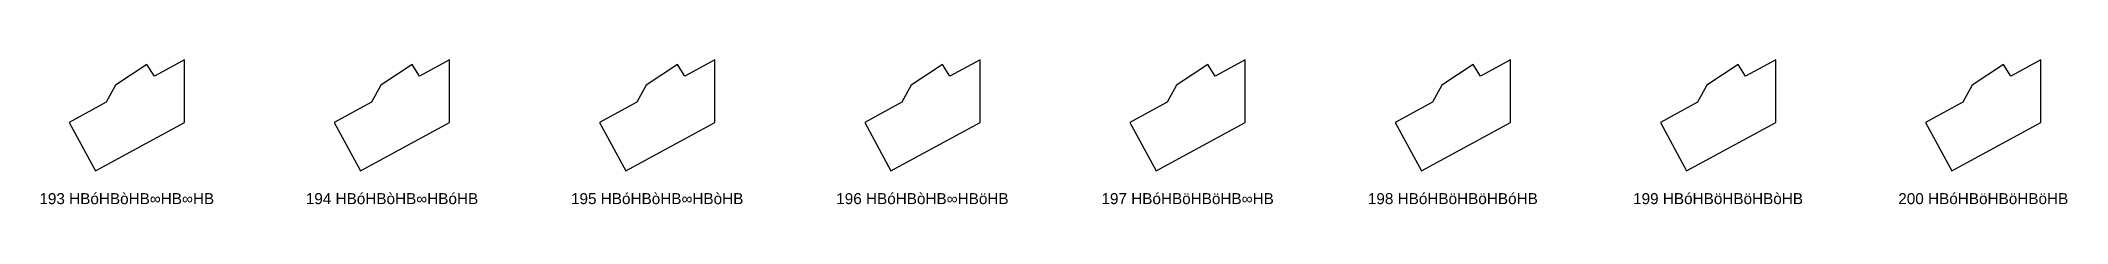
# Model space of a CAD drawing. Header units: millimetres. Extents: x 122552 to 1654769, y -10280102 to 62068.
# Drawn here: x 1344877 to 1548541, y -1764540 to -1750042 of the extents above; entities that cross this region are included whole.
import ezdxf
from ezdxf.enums import TextEntityAlignment as Align

# ---------------------------------------------------------------- set-up
doc = ezdxf.new("R2010")
doc.units = ezdxf.units.MM
doc.styles.add('Arial', font='arial_0.ttf')

msp = doc.modelspace()

# ---------------------------------------------------------------- texts
at = {"style": 'Arial'}
for s, p in [('193 HBóHBòHB∞HB∞HB', (1353541, -1763974)), ('194 HBóHBòHB∞HBóHB', (1380190, -1763974)), ('195 HBóHBòHB∞HBòHB', (1406838, -1763974)), ('196 HBóHBòHB∞HBöHB', (1433487, -1763974)), ('197 HBóHBöHBöHB∞HB', (1460136, -1763974)), ('198 HBóHBöHBöHBóHB', (1486784, -1763974)), ('199 HBóHBöHBöHBòHB', (1513433, -1763974)), ('200 HBóHBöHBöHBöHB', (1540082, -1763974))]:
    msp.add_text(s, height=1100, dxfattribs=at).set_placement(p, align=Align.MIDDLE_CENTER)

# ---------------------------------------------------------------- linework, layer by layer
for points in [[(1350384, -1761188), (1359335, -1756330), (1359335, -1750042), (1356313, -1751682), (1355566, -1750533), (1352420, -1752578), (1351484, -1754302), (1347747, -1756330)], [(1377032, -1761188), (1385983, -1756330), (1385983, -1750042), (1382962, -1751682), (1382215, -1750533), (1379069, -1752578), (1378133, -1754302), (1374396, -1756330)], [(1403681, -1761188), (1412632, -1756330), (1412632, -1750042), (1409610, -1751682), (1408864, -1750533), (1405717, -1752578), (1404781, -1754302), (1401045, -1756330)], [(1430330, -1761188), (1439281, -1756330), (1439281, -1750042), (1436259, -1751682), (1435512, -1750533), (1432366, -1752578), (1431430, -1754302), (1427693, -1756330)], [(1456978, -1761188), (1465929, -1756330), (1465929, -1750042), (1462908, -1751682), (1462161, -1750533), (1459015, -1752578), (1458079, -1754302), (1454342, -1756330)], [(1483627, -1761188), (1492578, -1756330), (1492578, -1750042), (1489556, -1751682), (1488810, -1750533), (1485663, -1752578), (1484727, -1754302), (1480991, -1756330)], [(1510276, -1761188), (1519227, -1756330), (1519227, -1750042), (1516205, -1751682), (1515458, -1750533), (1512312, -1752578), (1511376, -1754302), (1507639, -1756330)], [(1536924, -1761188), (1545875, -1756330), (1545875, -1750042), (1542854, -1751682), (1542107, -1750533), (1538961, -1752578), (1538025, -1754302), (1534288, -1756330)]]:
    msp.add_lwpolyline(points, close=True)

msp.set_redraw_order([(e.dxf.handle, doc.entitydb.next_handle()) for e in msp.query("TEXT MTEXT ATTDEF DIMENSION ARC_DIMENSION")])  # texts and dimensions are drawn at this point

doc.saveas('drawing.dxf')
